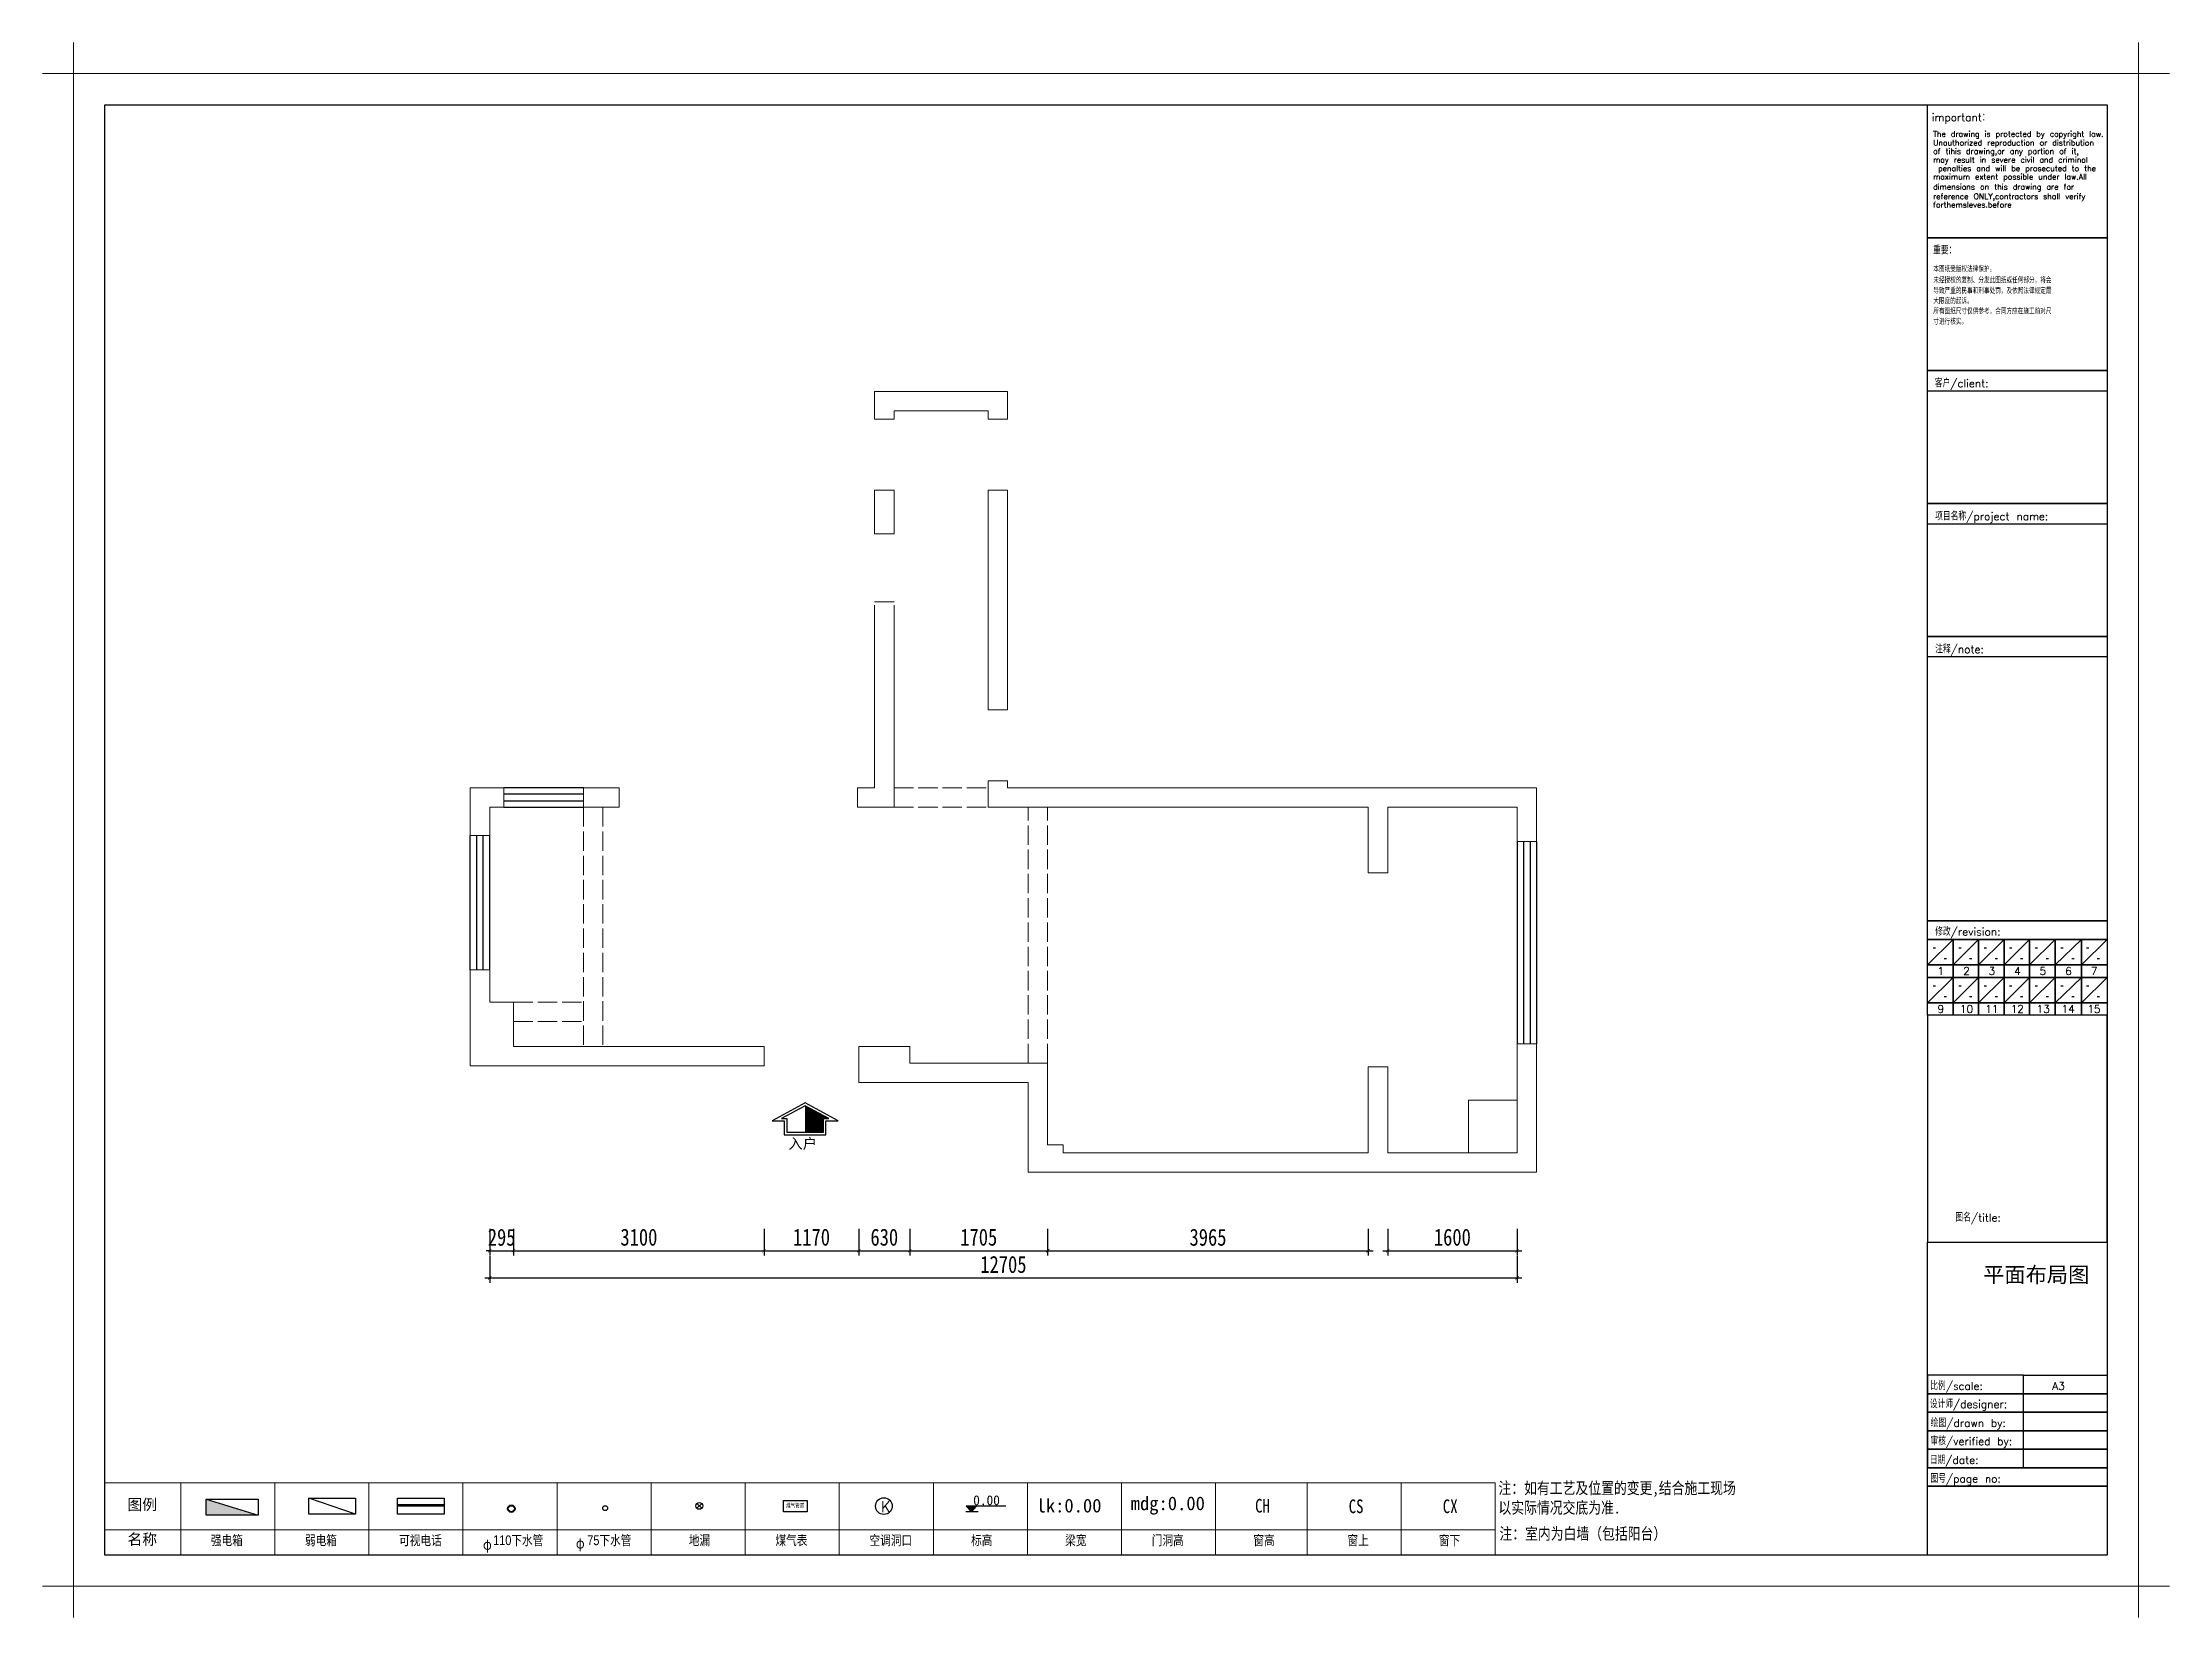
# Model space of a CAD drawing. Header units: millimetres. Extents: x 757294 to 891425, y -262592 to 287632.
# Drawn here: x 808585 to 834888, y -189733 to -170255 of the extents above; entities that cross this region are included whole.
import ezdxf

# ---------------------------------------------------------------- set-up
doc = ezdxf.new("R2010")
doc.units = ezdxf.units.MM
doc.header["$LTSCALE"] = 4
doc.linetypes.add('ACAD_ISO02W100', pattern=[15, 12, -3])
for name, color, linetype in [('t', 3, 'Continuous'), ('T-MS-图框', 8, 'Continuous'), ('家具1', 3, 'Continuous'), ('管道 灯具 开关 电线', 1, 'Continuous'), ('门窗梁体', 1, 'Continuous')]:
    doc.layers.add(name, color=color, linetype=linetype)
doc.layers.add('家具外轮廓线', color=3, linetype='Continuous', lineweight=15)
doc.layers.add('文字', color=3, linetype='Continuous', lineweight=0)
doc.styles.add('-宋体', font='', dxfattribs={"width": 0.8})
doc.styles.add('-黑体', font='simhei.ttf', dxfattribs={"width": 0.8})
doc.styles.add('300', font='', dxfattribs={"height": 300})
doc.styles.add('st', font='simhei.ttf', dxfattribs={"width": 0.8})
doc.styles.get("Standard").update_dxf_attribs({"font": 'txt', "bigfont": 'gbcbig.shx'})
doc.styles.add('锦华 字体', font='')
doc.styles.add('黑体标注', font='simhei.ttf', dxfattribs={"height": 130})
doc.styles.get('-宋体').set_extended_font_data('仿宋_GB2312')
doc.styles.get('300').set_extended_font_data('SimSun')
doc.styles.get('锦华 字体').set_extended_font_data('NSimSun')
doc.dimstyles.new('立面尺寸标注', dxfattribs={"dimscale": 60, "dimtxt": 3.5, "dimasz": 0.7, "dimexe": 1, "dimexo": 0.5, "dimgap": 1, "dimtad": 1, "dimdec": 0, "dimdsep": 46, "dimtxsty": '-黑体', "dimblk": 'ARCHTICK', "dimcen": 2.5, "dimdle": 1, "dimclrd": 1, "dimclre": 1, "dimclrt": 3, "dimadec": 0, "dimazin": 0, "dimtfac": 1, "dimtdec": 0, "dimtix": 1, "dimtmove": 2, "dimatfit": 3, "dimfxl": 4.5, "dimfxlon": 1, "dimtolj": 1, "dimtzin": 0, "dimarcsym": 0})

msp = doc.modelspace()

# ---------------------------------------------------------------- texts
at = {"insert": (832584.7, -185397.5), "char_height": 192.308, "attachment_point": 1}
msp.add_mtext_dynamic_manual_height_columns('{\\fSimSun|b0|i0|c134|p2;平面布局图}', width=2160.309, gutter_width=12.5, heights=[0], dxfattribs=at)
at = {"layer": 'T-MS-图框', "color": 1, "ltscale": 0.1}
msp.add_text('图名/title:', height=95.67, dxfattribs=at).set_placement((832240.1, -184835.8))
at = {"layer": '文字', "color": 0, "insert": (818163.1, -183807.1), "char_height": 130, "width": 668.021, "attachment_point": 3, "style": '黑体标注'}
msp.add_mtext('{\\fArial Unicode MS|b0|i0|c134|p0;入户}', dxfattribs=at)

# ---------------------------------------------------------------- blocks, each defined once
blk = doc.blocks.new('rh')
at = {"layer": '家具1'}
h = blk.add_hatch(color=2, dxfattribs=at)
h.dxf.hatch_style = 1
h.paths.add_polyline_path([(83481, 5720), (83481, 5890), (83416, 5890), (83708, 6048), (83708, 5720)])
at = {"layer": '家具1', "color": 1}
for p, q in [((83298, 5860), (83708, 6082)), ((83708, 6082), (84117, 5860)), ((83451, 5860), (83298, 5860)), ((83451, 5690), (83451, 5860)), ((83965, 5860), (83965, 5690)), ((84117, 5860), (83965, 5860)), ((83965, 5690), (83451, 5690))]:
    blk.add_line(p, q, dxfattribs=at)
at = {"layer": '家具1', "color": 2}
blk.add_line((83416, 5890), (83708, 6048), dxfattribs=at)
at = {"layer": '家具1', "color": 8}
for p, q in [((83481, 5890), (83416, 5890)), ((83481, 5720), (83481, 5890)), ((83708, 6048), (83999, 5890)), ((83999, 5890), (83935, 5890)), ((83935, 5890), (83935, 5720)), ((83935, 5720), (83481, 5720))]:
    blk.add_line(p, q, dxfattribs=at)
blk = doc.blocks.new('新123')
at = {"layer": '管道 灯具 开关 电线'}
blk.add_hatch(color=1, dxfattribs=at).paths.add_polyline_path([(-322704, -915784), (-323421, -915563), (-323421, -915784)])
at = {"layer": '管道 灯具 开关 电线', "color": 1}
for p, q in [((-323421, -915563), (-322704, -915563)), ((-323421, -915784), (-323421, -915563)), ((-323421, -915563), (-322704, -915784)), ((-322704, -915784), (-323421, -915784)), ((-322704, -915563), (-322704, -915784))]:
    blk.add_line(p, q, dxfattribs=at)
blk = doc.blocks.new('ferreer')
at = {"layer": '管道 灯具 开关 电线'}
blk.add_hatch(color=10, dxfattribs=at).paths.add_polyline_path([(820396, -187894), (820266, -187894), (820334, -187966)])
at = {"color": 1}
for p, q in [((809229, -189271), (809229, -169794)), ((834763, -169794), (834763, -189271)), ((808845, -170178), (835147, -170178)), ((835147, -188886), (808845, -188886))]:
    blk.add_line(p, q, dxfattribs=at)
at = {"color": 3}
for p, q in [((809614, -187606), (826810, -187606)), ((810553, -187606), (810553, -188502)), ((811717, -187606), (811717, -188502)), ((812881, -187606), (812881, -188502)), ((814044, -187606), (814044, -188502)), ((815208, -187606), (815208, -188502)), ((816371, -187606), (816371, -188502)), ((817535, -187606), (817535, -188502)), ((818698, -187606), (818698, -188502)), ((819862, -187606), (819862, -188502)), ((819862, -187606), (819862, -188502)), ((821025, -187606), (821025, -188502)), ((822189, -187606), (822189, -188502)), ((823352, -187606), (823352, -188502)), ((824483, -188502), (824483, -187606)), ((825646, -188502), (825646, -187606)), ((826810, -188502), (826810, -187606)), ((809614, -188187), (826810, -188187))]:
    blk.add_line(p, q, dxfattribs=at)
at = {"layer": 'T-MS-图框'}
for p, q in [((832156, -181201), (832471, -180886)), ((832471, -181201), (832786, -180886)), ((832786, -181201), (833102, -180886)), ((833102, -181201), (833417, -180886)), ((833417, -181201), (833733, -180886)), ((833733, -181201), (834058, -180886)), ((834058, -181201), (834378, -180886)), ((832226, -180991), (832255, -180991)), ((832361, -181122), (832389, -181122)), ((832541, -180991), (832570, -180991)), ((832676, -181122), (832704, -181122)), ((832856, -180991), (832885, -180991)), ((832990, -181122), (833019, -181122)), ((833171, -180991), (833200, -180991)), ((833306, -181122), (833335, -181122)), ((833486, -180991), (833515, -180991)), ((833621, -181122), (833650, -181122)), ((833803, -180991), (833832, -180991)), ((833938, -181122), (833967, -181122)), ((834120, -180991), (834149, -180991)), ((834254, -181122), (834283, -181122)), ((832156, -181670), (832471, -181355)), ((832226, -181460), (832255, -181460)), ((832471, -181670), (832786, -181355)), ((832541, -181460), (832570, -181460)), ((832786, -181670), (833102, -181355)), ((832856, -181460), (832885, -181460)), ((833102, -181670), (833417, -181355)), ((833171, -181460), (833200, -181460)), ((833417, -181670), (833733, -181355)), ((833486, -181460), (833515, -181460)), ((833733, -181670), (834058, -181355)), ((833803, -181460), (833832, -181460)), ((834058, -181670), (834378, -181355)), ((834120, -181460), (834149, -181460)), ((832361, -181591), (832389, -181591)), ((832676, -181591), (832704, -181591)), ((832990, -181591), (833019, -181591)), ((833306, -181591), (833335, -181591)), ((833621, -181591), (833650, -181591)), ((833938, -181591), (833967, -181591)), ((834254, -181591), (834283, -181591))]:
    blk.add_line(p, q, dxfattribs=at)
at = {"layer": 'T-MS-图框', "color": 1}
blk.add_lwpolyline([(809614, -170563), (834378, -170563), (834378, -188502), (809614, -188502)], close=True, dxfattribs=at)
at = {"layer": 'T-MS-图框'}
for points in [[(832156, -170563), (834378, -170563), (834378, -172207), (832156, -172207)], [(832156, -172207), (834378, -172207), (834378, -173851), (832156, -173851)], [(832156, -173851), (834378, -173851), (834378, -175495), (832156, -175495)], [(832156, -173851), (834378, -173851), (834378, -174104), (832156, -174104)], [(832156, -175495), (834378, -175495), (834378, -177139), (832156, -177139)], [(832156, -175495), (834378, -175495), (834378, -175748), (832156, -175748)], [(832156, -177139), (834378, -177139), (834378, -180657), (832156, -180657)], [(832156, -177139), (834378, -177139), (834378, -177392), (832156, -177392)], [(832156, -180657), (834378, -180657), (834378, -180886), (832156, -180886)], [(832156, -180886), (832471, -180886), (832471, -181201), (832156, -181201)], [(832471, -180886), (832786, -180886), (832786, -181201), (832471, -181201)], [(832786, -180886), (833102, -180886), (833102, -181201), (832786, -181201)], [(833102, -180886), (833417, -180886), (833417, -181201), (833102, -181201)], [(833417, -180886), (833733, -180886), (833733, -181201), (833417, -181201)], [(833733, -180886), (834058, -180886), (834058, -181201), (833733, -181201)], [(834058, -180886), (834378, -180886), (834378, -181201), (834058, -181201)], [(832156, -181201), (832471, -181201), (832471, -181355), (832156, -181355)], [(832471, -181201), (832786, -181201), (832786, -181355), (832471, -181355)], [(832786, -181201), (833102, -181201), (833102, -181355), (832786, -181355)], [(833102, -181201), (833417, -181201), (833417, -181355), (833102, -181355)], [(833417, -181201), (833733, -181201), (833733, -181355), (833417, -181355)], [(833733, -181201), (834058, -181201), (834058, -181355), (833733, -181355)], [(834058, -181201), (834378, -181201), (834378, -181355), (834058, -181355)], [(832156, -181355), (832471, -181355), (832471, -181670), (832156, -181670)], [(832471, -181355), (832786, -181355), (832786, -181670), (832471, -181670)], [(832786, -181355), (833102, -181355), (833102, -181670), (832786, -181670)], [(833102, -181355), (833417, -181355), (833417, -181670), (833102, -181670)], [(833417, -181355), (833733, -181355), (833733, -181670), (833417, -181670)], [(833733, -181355), (834058, -181355), (834058, -181670), (833733, -181670)], [(834058, -181355), (834378, -181355), (834378, -181670), (834058, -181670)], [(832156, -181670), (832471, -181670), (832471, -181824), (832156, -181824)], [(832471, -181670), (832786, -181670), (832786, -181824), (832471, -181824)], [(832786, -181670), (833102, -181670), (833102, -181824), (832786, -181824)], [(833102, -181670), (833417, -181670), (833417, -181824), (833102, -181824)], [(833417, -181670), (833733, -181670), (833733, -181824), (833417, -181824)], [(833733, -181670), (834058, -181670), (834058, -181824), (833733, -181824)], [(834058, -181670), (834378, -181670), (834378, -181824), (834058, -181824)], [(832156, -184630), (834378, -184630), (834378, -181824), (832156, -181824)], [(832156, -184630), (834378, -184630), (834378, -187420), (832156, -187420)], [(833341, -186275), (832156, -186275), (832156, -186504), (833341, -186504)], [(833341, -186275), (834378, -186275), (834378, -186504), (833341, -186504)], [(833341, -186504), (832156, -186504), (832156, -186733), (833341, -186733)], [(833341, -186733), (832156, -186733), (832156, -186962), (833341, -186962)], [(833341, -186504), (834378, -186504), (834378, -186733), (833341, -186733)], [(833341, -186733), (834378, -186733), (834378, -186962), (833341, -186962)], [(833341, -186962), (832156, -186962), (832156, -187191), (833341, -187191)], [(833341, -186962), (834378, -186962), (834378, -187191), (833341, -187191)], [(833341, -187191), (832156, -187191), (832156, -187420), (833341, -187420)], [(833341, -187191), (834378, -187191), (834378, -187420), (833341, -187420)], [(832156, -187420), (834378, -187420), (834378, -187649), (832156, -187649)], [(832156, -187649), (834378, -187649), (834378, -188502), (832156, -188502)]]:
    blk.add_lwpolyline(points, close=True, dxfattribs=at)
at = {"layer": '管道 灯具 开关 电线', "color": 1}
for p, q in [((812138, -187794), (812714, -187794)), ((812138, -187994), (812138, -187794)), ((812714, -187794), (812714, -187994)), ((813233, -187794), (813810, -187794)), ((813233, -187994), (813233, -187794)), ((813810, -187794), (813810, -187994)), ((812714, -187994), (812138, -187994)), ((813810, -187879), (813233, -187879)), ((813810, -187894), (813233, -187894)), ((813810, -187994), (813233, -187994))]:
    blk.add_line(p, q, dxfattribs=at)
at = {"layer": '管道 灯具 开关 电线'}
for p, q in [((816936, -187860), (816996, -187921)), ((816936, -187921), (816996, -187860))]:
    blk.add_line(p, q, dxfattribs=at)
at = {"layer": '管道 灯具 开关 电线', "color": 10}
for p, q in [((820416, -187966), (820262, -187966)), ((820759, -187894), (820266, -187894)), ((820266, -187894), (820334, -187966)), ((820334, -187966), (820396, -187894)), ((820396, -187894), (820334, -187966))]:
    blk.add_line(p, q, dxfattribs=at)
at = {"layer": '管道 灯具 开关 电线', "color": 1}
blk.add_lwpolyline([(812714, -187994), (812138, -187794)], dxfattribs=at)
at = {"layer": '管道 灯具 开关 电线'}
blk.add_lwpolyline([(818301, -187826), (818301, -187963), (818007, -187963), (818007, -187826)], close=True, dxfattribs=at)
for centre, radius in [((814642, -187926), 45.7), ((814642, -187926), 37.4), ((815802, -187919), 30.3), ((816966, -187891), 42.7)]:
    blk.add_circle(centre, radius, dxfattribs=at)
blk.add_ellipse((819249, -187894), major_axis=(103, 1), ratio=1, start_param=-0.006335, end_param=6.27685, dxfattribs=at)
at = {"layer": '管道 灯具 开关 电线', "xscale": 0.8983837395790033, "yscale": 0.8983837395790033, "zscale": 0.8983837396081595}
blk.add_blockref('新123', (1101425, 634719), dxfattribs=at)
at = {"layer": 't', "color": 3, "attachment_point": 1}
for s, insert, char_height, width, style in [('{\\fArial Unicode MS|b0|i0|c134|p0;图例}', (809894, -187807), 134.76, 3519.46, '锦华 字体'), ('{\\fSimHei|b0|i0|c134|p49;名称}', (809894, -188237), 134.76, 3519.46, '锦华 字体'), ('注：室内为白墙（包括阳台）', (826861, -188162), 145.44, 4293.38, 'st')]:
    blk.add_mtext(s, dxfattribs=dict(at, insert=insert, char_height=char_height, width=width, style=style))
at = {"layer": 't'}
for s, insert, char_height, width, attachment_point, style in [('{\\fArial Unicode MS|b0|i0|c134|p0;煤气管道}', (818040, -187861), 49.68, 267.88, 1, '-宋体'), ('{\\fArial Unicode MS|b0|i0|c134|p0;强电箱}', (810926, -188256), 120.85, 1027.17, 1, '-黑体'), ('{\\fArial Unicode MS|b0|i0|c134|p0;弱电箱}', (812090, -188256), 120.85, 1027.17, 1, '-黑体'), ('{\\fArial Unicode MS|b0|i0|c134|p0;可视电话}', (813254, -188256), 120.85, 1027.17, 1, '-黑体'), ('{\\fSimSun|b0|i0|c134|p2;\\H1.083x;φ}', (814400, -188303), 120.85, 2104.11, 3, '-黑体'), ('{\\fArial Unicode MS|b0|i0|c134|p0;110下水管}', (814417, -188256), 120.85, 1027.17, 1, '-黑体'), ('{\\fSimSun|b0|i0|c134|p2;\\H1.083x;φ}', (815549, -188287), 120.85, 2104.11, 3, '-黑体'), ('{\\fArial Unicode MS|b0|i0|c134|p0;75下水管}', (815581, -188256), 120.85, 1027.17, 1, '-黑体'), ('{\\fArial Unicode MS|b0|i0|c134|p0;地漏}', (816837, -188256), 120.85, 1027.17, 1, '-黑体'), ('{\\fArial Unicode MS|b0|i0|c134|p0;煤气表}', (817908, -188256), 120.85, 1027.17, 1, '-黑体'), ('{\\fArial Unicode MS|b0|i0|c134|p0;空调洞口}', (819071, -188256), 120.85, 1027.17, 1, '-黑体'), ('{\\fArial Unicode MS|b0|i0|c134|p0;标高}', (820328, -188256), 120.85, 1027.17, 1, '-黑体'), ('{\\fArial Unicode MS|b0|i0|c134|p0;梁宽}', (821491, -188256), 120.85, 1027.17, 1, '-黑体'), ('{\\fArial Unicode MS|b0|i0|c134|p0;门洞高}', (822562, -188256), 120.85, 1027.17, 1, '-黑体'), ('{\\fSimHei|b0|i0|c134|p49;窗高}', (823818, -188256), 120.85, 3519.46, 1, '-黑体'), ('{\\fSimHei|b0|i0|c134|p49;窗上}', (824982, -188256), 120.85, 3519.46, 1, '-黑体'), ('{\\fArial Unicode MS|b0|i0|c134|p0;窗下}', (826112, -188256), 120.85, 3519.46, 1, '-黑体')]:
    blk.add_mtext(s, dxfattribs=dict(at, insert=insert, char_height=char_height, width=width, attachment_point=attachment_point, style=style))
at = {"layer": 'T-MS-图框', "color": 1, "ltscale": 0.1}
for s, height, p in [('important：', 95.7, (832208, -170768)), ('The drawing is protected by copyright law.', 69.58, (832224, -170959)), ('of tihis drawing,or any portion of it,', 69.58, (832224, -171173)), ('Unauthorized reproduction or distribution', 69.58, (832224, -171068)), ('may result in severe civil and criminal', 69.58, (832224, -171279)), ('maximum extent possible under law.All ', 69.58, (832224, -171488)), (' penalties and will be prosecuted to the ', 69.58, (832224, -171385)), ('dimensions on this drawing are for ', 69.58, (832224, -171613)), ('reference ONLY,contractors shall verify ', 69.58, (832224, -171731)), ('forthemsleves.before', 69.58, (832224, -171834)), ('重要：', 95.7, (832224, -172412)), ('本图纸受版权法律保护。', 69.58, (832227, -172631)), ('未经授权的复制、分发此图纸或任何部分，将会', 69.58, (832227, -172769)), ('大限度的起诉。', 69.6, (832227, -173026)), ('导致严重的民事和刑事处罚，及依照法律规定最', 69.58, (832227, -172900)), ('所有图纸尺寸仅供参考，合同方应在施工前对尺', 69.58, (832227, -173152)), ('寸进行核实。', 69.6, (832227, -173281)), ('客户/client:', 95.7, (832246, -174057)), ('项目名称/project name:', 95.67, (832250, -175701)), ('注释/note:', 95.7, (832250, -177345)), ('修改/revision:', 95.67, (832250, -180839)), ('1', 95.7, (832280, -181325)), ('2', 95.7, (832595, -181325)), ('3', 95.7, (832910, -181325)), ('4', 95.7, (833226, -181325)), ('5', 95.7, (833541, -181325)), ('6', 95.7, (833857, -181325)), ('7', 95.7, (834174, -181325)), ('9', 95.7, (832280, -181794)), ('10', 95.7, (832554, -181794)), ('11', 95.7, (832870, -181794)), ('12', 95.7, (833184, -181794)), ('13', 95.7, (833503, -181794)), ('14', 95.7, (833814, -181794)), ('15', 95.7, (834132, -181794)), ('比例/scale:', 95.7, (832189, -186456)), ('A3', 95.7, (833696, -186456)), ('设计师/designer:', 95.67, (832183, -186681)), ('绘图/drawn by:', 95.67, (832195, -186914)), ('日期/date:', 95.7, (832184, -187373)), ('审核/verified by:', 95.67, (832192, -187140)), ('图号/page no:', 95.67, (832192, -187602))]:
    blk.add_text(s, height=height, dxfattribs=at).set_placement(p)
at = {"layer": '文字', "insert": (826849, -187598), "char_height": 145.44, "width": 4020.9, "attachment_point": 1, "style": '-黑体'}
blk.add_mtext('注：{\\C3;如有工艺及位置的变更,结合施工现场\\P以实际情况交底为准.}', dxfattribs=at)
at = {"layer": '管道 灯具 开关 电线'}
for s, height, style, p in [('0.00', 121.3, '300', (820354, -187882)), ('lk:0.00', 168.7, '-黑体', (821137, -187972)), ('mdg:0.00', 168.7, '-黑体', (822301, -187944))]:
    blk.add_text(s, height=height, dxfattribs=dict(at, style=style)).set_placement(p)
blk.add_text('K', height=135, dxfattribs=at).set_placement((819211, -187968))
at = {"layer": '管道 灯具 开关 电线', "char_height": 168.7, "width": 909.46, "attachment_point": 1, "style": '-黑体'}
for s, insert in [('CH', (823840, -187805)), ('CS', (824997, -187812)), ('CX', (826161, -187812))]:
    blk.add_mtext(s, dxfattribs=dict(at, insert=insert))
blk = doc.blocks.new('_ArchTick')
at = {"color": 0, "linetype": 'ByBlock', "const_width": 0.15}
blk.add_lwpolyline([(-0.5, -0.5), (0.5, 0.5)], dxfattribs=at)
blk = doc.blocks.new('*D445')
at = {"layer": 'Defpoints', "color": 0, "ltscale": 5}
for p in [(814115, -182122), (814410, -182122), (814410, -185197)]:
    blk.add_point(p, dxfattribs=at)
at = {"layer": '家具外轮廓线', "color": 1, "lineweight": -2, "ltscale": 5}
for p, q in [((814115, -184927), (814115, -185257)), ((814410, -184927), (814410, -185257)), ((814115, -185197), (814073, -185197)), ((814115, -185197), (814410, -185197)), ((814410, -185197), (814452, -185197))]:
    blk.add_line(p, q, dxfattribs=at)
at = {"layer": '家具外轮廓线', "color": 1, "lineweight": -2, "ltscale": 5, "xscale": 42, "yscale": 42, "zscale": 42}
blk.add_blockref('_ArchTick', (814115, -185197), dxfattribs=at)
at = {"layer": '家具外轮廓线', "color": 1, "lineweight": -2, "ltscale": 5, "xscale": 42, "yscale": 42, "zscale": 42, "rotation": 180}
blk.add_blockref('_ArchTick', (814410, -185197), dxfattribs=at)
at = {"layer": '家具外轮廓线', "color": 3, "ltscale": 5, "insert": (814263, -185032), "char_height": 210, "attachment_point": 5, "style": '-黑体'}
blk.add_mtext('\\A1;295', dxfattribs=at)
blk = doc.blocks.new('*D446')
at = {"layer": 'Defpoints', "color": 0, "ltscale": 5}
for p in [(814410, -182122), (817510, -182672), (817510, -185197)]:
    blk.add_point(p, dxfattribs=at)
at = {"layer": '家具外轮廓线', "color": 1, "lineweight": -2, "ltscale": 5}
for p, q in [((814410, -184927), (814410, -185257)), ((817510, -184927), (817510, -185257)), ((814350, -185197), (817570, -185197))]:
    blk.add_line(p, q, dxfattribs=at)
at = {"layer": '家具外轮廓线', "color": 1, "lineweight": -2, "ltscale": 5, "xscale": 42, "yscale": 42, "zscale": 42, "rotation": 180}
blk.add_blockref('_ArchTick', (814410, -185197), dxfattribs=at)
at = {"layer": '家具外轮廓线', "color": 1, "lineweight": -2, "ltscale": 5, "xscale": 42, "yscale": 42, "zscale": 42}
blk.add_blockref('_ArchTick', (817510, -185197), dxfattribs=at)
at = {"layer": '家具外轮廓线', "color": 3, "ltscale": 5, "insert": (815960, -185031), "char_height": 210, "attachment_point": 5, "style": '-黑体'}
blk.add_mtext('\\A1;3100', dxfattribs=at)
blk = doc.blocks.new('*D447')
at = {"layer": 'Defpoints', "color": 0, "ltscale": 5}
for p in [(817510, -182672), (818680, -182672), (818680, -185197)]:
    blk.add_point(p, dxfattribs=at)
at = {"layer": '家具外轮廓线', "color": 1, "lineweight": -2, "ltscale": 5}
for p, q in [((817510, -184927), (817510, -185257)), ((818680, -184927), (818680, -185257)), ((817450, -185197), (818740, -185197))]:
    blk.add_line(p, q, dxfattribs=at)
at = {"layer": '家具外轮廓线', "color": 1, "lineweight": -2, "ltscale": 5, "xscale": 42, "yscale": 42, "zscale": 42, "rotation": 180}
blk.add_blockref('_ArchTick', (817510, -185197), dxfattribs=at)
at = {"layer": '家具外轮廓线', "color": 1, "lineweight": -2, "ltscale": 5, "xscale": 42, "yscale": 42, "zscale": 42}
blk.add_blockref('_ArchTick', (818680, -185197), dxfattribs=at)
at = {"layer": '家具外轮廓线', "color": 3, "ltscale": 5, "insert": (818095, -185031), "char_height": 210, "attachment_point": 5, "style": '-黑体'}
blk.add_mtext('\\A1;1170', dxfattribs=at)
blk = doc.blocks.new('*D448')
at = {"layer": 'Defpoints', "color": 0, "ltscale": 5}
for p in [(818680, -182672), (819310, -182672), (819310, -185197)]:
    blk.add_point(p, dxfattribs=at)
at = {"layer": '家具外轮廓线', "color": 1, "lineweight": -2, "ltscale": 5}
for p, q in [((818680, -184927), (818680, -185257)), ((819310, -184927), (819310, -185257)), ((818620, -185197), (819370, -185197))]:
    blk.add_line(p, q, dxfattribs=at)
at = {"layer": '家具外轮廓线', "color": 1, "lineweight": -2, "ltscale": 5, "xscale": 42, "yscale": 42, "zscale": 42, "rotation": 180}
blk.add_blockref('_ArchTick', (818680, -185197), dxfattribs=at)
at = {"layer": '家具外轮廓线', "color": 1, "lineweight": -2, "ltscale": 5, "xscale": 42, "yscale": 42, "zscale": 42}
blk.add_blockref('_ArchTick', (819310, -185197), dxfattribs=at)
at = {"layer": '家具外轮廓线', "color": 3, "ltscale": 5, "insert": (818995, -185031), "char_height": 210, "attachment_point": 5, "style": '-黑体'}
blk.add_mtext('\\A1;630', dxfattribs=at)
blk = doc.blocks.new('*D449')
at = {"layer": 'Defpoints', "color": 0, "ltscale": 5}
for p in [(819310, -182672), (821015, -182877), (821015, -185197)]:
    blk.add_point(p, dxfattribs=at)
at = {"layer": '家具外轮廓线', "color": 1, "lineweight": -2, "ltscale": 5}
for p, q in [((819310, -184927), (819310, -185257)), ((821015, -184927), (821015, -185257)), ((819250, -185197), (821075, -185197))]:
    blk.add_line(p, q, dxfattribs=at)
at = {"layer": '家具外轮廓线', "color": 1, "lineweight": -2, "ltscale": 5, "xscale": 42, "yscale": 42, "zscale": 42, "rotation": 180}
blk.add_blockref('_ArchTick', (819310, -185197), dxfattribs=at)
at = {"layer": '家具外轮廓线', "color": 1, "lineweight": -2, "ltscale": 5, "xscale": 42, "yscale": 42, "zscale": 42}
blk.add_blockref('_ArchTick', (821015, -185197), dxfattribs=at)
at = {"layer": '家具外轮廓线', "color": 3, "ltscale": 5, "insert": (820163, -185031), "char_height": 210, "attachment_point": 5, "style": '-黑体'}
blk.add_mtext('\\A1;1705', dxfattribs=at)
blk = doc.blocks.new('*D450')
at = {"layer": 'Defpoints', "color": 0, "ltscale": 5}
for p in [(821015, -182877), (824980, -183987), (824980, -185197)]:
    blk.add_point(p, dxfattribs=at)
at = {"layer": '家具外轮廓线', "color": 1, "lineweight": -2, "ltscale": 5}
for p, q in [((821015, -184927), (821015, -185257)), ((824980, -184927), (824980, -185257)), ((820955, -185197), (825040, -185197))]:
    blk.add_line(p, q, dxfattribs=at)
at = {"layer": '家具外轮廓线', "color": 1, "lineweight": -2, "ltscale": 5, "xscale": 42, "yscale": 42, "zscale": 42, "rotation": 180}
blk.add_blockref('_ArchTick', (821015, -185197), dxfattribs=at)
at = {"layer": '家具外轮廓线', "color": 1, "lineweight": -2, "ltscale": 5, "xscale": 42, "yscale": 42, "zscale": 42}
blk.add_blockref('_ArchTick', (824980, -185197), dxfattribs=at)
at = {"layer": '家具外轮廓线', "color": 3, "ltscale": 5, "insert": (822998, -185032), "char_height": 210, "attachment_point": 5, "style": '-黑体'}
blk.add_mtext('\\A1;3965', dxfattribs=at)
blk = doc.blocks.new('*D452')
at = {"layer": 'Defpoints', "color": 0, "ltscale": 5}
for p in [(825220, -183987), (826820, -183987), (826820, -185197)]:
    blk.add_point(p, dxfattribs=at)
at = {"layer": '家具外轮廓线', "color": 1, "lineweight": -2, "ltscale": 5}
for p, q in [((825220, -184927), (825220, -185257)), ((826820, -184927), (826820, -185257)), ((825160, -185197), (826880, -185197))]:
    blk.add_line(p, q, dxfattribs=at)
at = {"layer": '家具外轮廓线', "color": 1, "lineweight": -2, "ltscale": 5, "xscale": 42, "yscale": 42, "zscale": 42, "rotation": 180}
blk.add_blockref('_ArchTick', (825220, -185197), dxfattribs=at)
at = {"layer": '家具外轮廓线', "color": 1, "lineweight": -2, "ltscale": 5, "xscale": 42, "yscale": 42, "zscale": 42}
blk.add_blockref('_ArchTick', (826820, -185197), dxfattribs=at)
at = {"layer": '家具外轮廓线', "color": 3, "ltscale": 5, "insert": (826020, -185031), "char_height": 210, "attachment_point": 5, "style": '-黑体'}
blk.add_mtext('\\A1;1600', dxfattribs=at)
blk = doc.blocks.new('*D453')
at = {"layer": 'Defpoints', "color": 0, "ltscale": 5}
for p in [(814115, -181922), (826820, -183987), (826820, -185534)]:
    blk.add_point(p, dxfattribs=at)
at = {"layer": '家具外轮廓线', "color": 1, "lineweight": -2, "ltscale": 5}
for p, q in [((814115, -185264), (814115, -185594)), ((826820, -185264), (826820, -185594)), ((814055, -185534), (826880, -185534))]:
    blk.add_line(p, q, dxfattribs=at)
at = {"layer": '家具外轮廓线', "color": 1, "lineweight": -2, "ltscale": 5, "xscale": 42, "yscale": 42, "zscale": 42, "rotation": 180}
blk.add_blockref('_ArchTick', (814115, -185534), dxfattribs=at)
at = {"layer": '家具外轮廓线', "color": 1, "lineweight": -2, "ltscale": 5, "xscale": 42, "yscale": 42, "zscale": 42}
blk.add_blockref('_ArchTick', (826820, -185534), dxfattribs=at)
at = {"layer": '家具外轮廓线', "color": 3, "ltscale": 5, "insert": (820468, -185368), "char_height": 210, "attachment_point": 5, "style": '-黑体'}
blk.add_mtext('\\A1;12705', dxfattribs=at)

# ---------------------------------------------------------------- dimensions: what is measured, and where the dimension line sits
at = {"layer": '家具外轮廓线', "color": 0, "ltscale": 5}
for base, p1, p2, picture, middle in [((826820, -185534.4), (814115, -181922.2), (826820, -183987.2), '*D453', (820467.5, -185368.3)), ((814410, -185196.8), (814115, -182122.2), (814410, -182122.2), '*D445', (814262.5, -185031.8)), ((817510, -185196.8), (814410, -182122.2), (817510, -182672.2), '*D446', (815960, -185030.6)), ((818680, -185196.8), (817510, -182672.2), (818680, -182672.2), '*D447', (818095, -185030.6)), ((819310, -185196.8), (818680, -182672.2), (819310, -182672.2), '*D448', (818995, -185030.6)), ((821015, -185196.8), (819310, -182672.2), (821015, -182877.2), '*D449', (820162.5, -185030.6)), ((824980, -185196.8), (821015, -182877.2), (824980, -183987.2), '*D450', (822997.5, -185031.8)), ((826820, -185196.8), (825220, -183987.2), (826820, -183987.2), '*D452', (826020, -185030.6))]:
    dim = msp.add_linear_dim(base=base, p1=p1, p2=p2, dimstyle='立面尺寸标注', dxfattribs=at)
    dim.commit()
    dim.dimension.update_dxf_attribs({"geometry": picture, "text_midpoint": middle})

# ---------------------------------------------------------------- linework, layer by layer
at = {"color": 1}
for p, q in [((815275, -179472.2), (814290, -179472.2)), ((815275, -179552.2), (814290, -179552.2)), ((814290, -179632.2), (815275, -179632.2)), ((814290, -179712.2), (815275, -179712.2)), ((813875, -181722.2), (813875, -180062.2)), ((813955, -181722.2), (813955, -180062.2)), ((814035, -181722.2), (814035, -180062.2)), ((814115, -181722.2), (814115, -180062.2)), ((826820, -180138), (826820, -182638)), ((826900, -180138), (826900, -182638)), ((826980, -180138), (826980, -182638)), ((827060, -180138), (827060, -182638))]:
    msp.add_line(p, q, dxfattribs=at)
at = {"color": 1, "linetype": 'ACAD_ISO02W100', "lineweight": 13, "ltscale": 5}
for p, q in [((819115, -179472.2), (820280, -179472.2)), ((815275, -179712.2), (815275, -182672.2)), ((815515, -179712.2), (815515, -182672.2)), ((819115, -179712.2), (820280, -179712.2)), ((820775, -182877.2), (820775, -179712.2)), ((821015, -182877.2), (821015, -179712.2)), ((814410, -182122.2), (815275, -182122.2)), ((814410, -182362.2), (815275, -182362.2))]:
    msp.add_line(p, q, dxfattribs=at)
at = {"layer": '家具外轮廓线', "color": 0, "ltscale": 5}
for p, q in [((820520, -174572.2), (818875, -174572.2)), ((818875, -174912.2), (818875, -174572.2)), ((820520, -174912.2), (820520, -174572.2)), ((819115, -174912.2), (818875, -174912.2)), ((820280, -174812.2), (819115, -174812.2)), ((819115, -174812.2), (819115, -174912.2)), ((820280, -174912.2), (820280, -174812.2)), ((820280, -174912.2), (820520, -174912.2)), ((819115, -175792.2), (818875, -175792.2)), ((818875, -175792.2), (818875, -176332.2)), ((819115, -175792.2), (819115, -176332.2)), ((820280, -178507.2), (820280, -175792.2)), ((820280, -175792.2), (820520, -175792.2)), ((820520, -178507.2), (820520, -175792.2)), ((819115, -176332.2), (818875, -176332.2)), ((819115, -177172.2), (818875, -177172.2)), ((818875, -177212.2), (818875, -179472.2)), ((819115, -177212.2), (819115, -179712.2)), ((820280, -178507.2), (820520, -178507.2)), ((813875, -179472.2), (814290, -179472.2)), ((813875, -180062.2), (813875, -179472.2)), ((814290, -179712.2), (814290, -179472.2)), ((815275, -179712.2), (815275, -179472.2)), ((815275, -179472.2), (815715, -179472.2)), ((815715, -179712.2), (815715, -179472.2)), ((818665, -179712.2), (818665, -179472.2)), ((818665, -179472.2), (818875, -179472.2)), ((820280, -179712.2), (820280, -179387.2)), ((820280, -179387.2), (820520, -179387.2)), ((820520, -179472.2), (820520, -179387.2)), ((825220, -179472.2), (820520, -179472.2)), ((825220, -179472.2), (827060, -179472.2)), ((827060, -179472.2), (827060, -180138)), ((814115, -180062.2), (814115, -179712.2)), ((814115, -179712.2), (814290, -179712.2)), ((815275, -179712.2), (815715, -179712.2)), ((818665, -179712.2), (819115, -179712.2)), ((824980, -179712.2), (820280, -179712.2)), ((824980, -180522.2), (824980, -179712.2)), ((825220, -180522.2), (825220, -179712.2)), ((825220, -179712.2), (826820, -179712.2)), ((826820, -179712.2), (826820, -180138)), ((814115, -180062.2), (813875, -180062.2)), ((826820, -180138), (827060, -180138)), ((824980, -180522.2), (825220, -180522.2)), ((814115, -181722.2), (813875, -181722.2)), ((813875, -181722.2), (813875, -182912.2)), ((814115, -182122.2), (814115, -181722.2)), ((814410, -182122.2), (814115, -182122.2)), ((814410, -182672.2), (814410, -182122.2)), ((817510, -182672.2), (814410, -182672.2)), ((817510, -182672.2), (817510, -182912.2)), ((818680, -182672.2), (818680, -183117.2)), ((818680, -182672.2), (819310, -182672.2)), ((819310, -182672.2), (819310, -182877.2)), ((826820, -182638), (827060, -182638)), ((826820, -182638), (826820, -183987.2)), ((827060, -182638), (827060, -184227.2)), ((817510, -182912.2), (813875, -182912.2)), ((819310, -182877.2), (821015, -182877.2)), ((821015, -182877.2), (821015, -183887.2)), ((824980, -183987.2), (824980, -182922.2)), ((824980, -182922.2), (825220, -182922.2)), ((825220, -182922.2), (825220, -183987.2)), ((818680, -183117.2), (820775, -183117.2)), ((820775, -183117.2), (820775, -184227.2)), ((826220, -183337.2), (826220, -183987.2)), ((826220, -183337.2), (826820, -183337.2)), ((821015, -183887.2), (821205, -183887.2)), ((821205, -183887.2), (821205, -183987.2)), ((821205, -183987.2), (824980, -183987.2)), ((825220, -183987.2), (826820, -183987.2)), ((820775, -184227.2), (825220, -184227.2)), ((825220, -184227.2), (827060, -184227.2))]:
    msp.add_line(p, q, dxfattribs=at)

# ---------------------------------------------------------------- block references
at = {"layer": '家具外轮廓线', "color": 0}
msp.add_blockref('ferreer', (-259.4, -461.8), dxfattribs=at)
at = {"layer": '门窗梁体', "color": 0, "xscale": -1}
msp.add_blockref('rh', (901723.5, -189452.2), dxfattribs=at)

msp.set_redraw_order([(e.dxf.handle, doc.entitydb.next_handle()) for e in msp.query("TEXT MTEXT ATTDEF DIMENSION ARC_DIMENSION")])  # texts and dimensions are drawn at this point

doc.saveas('drawing.dxf')
